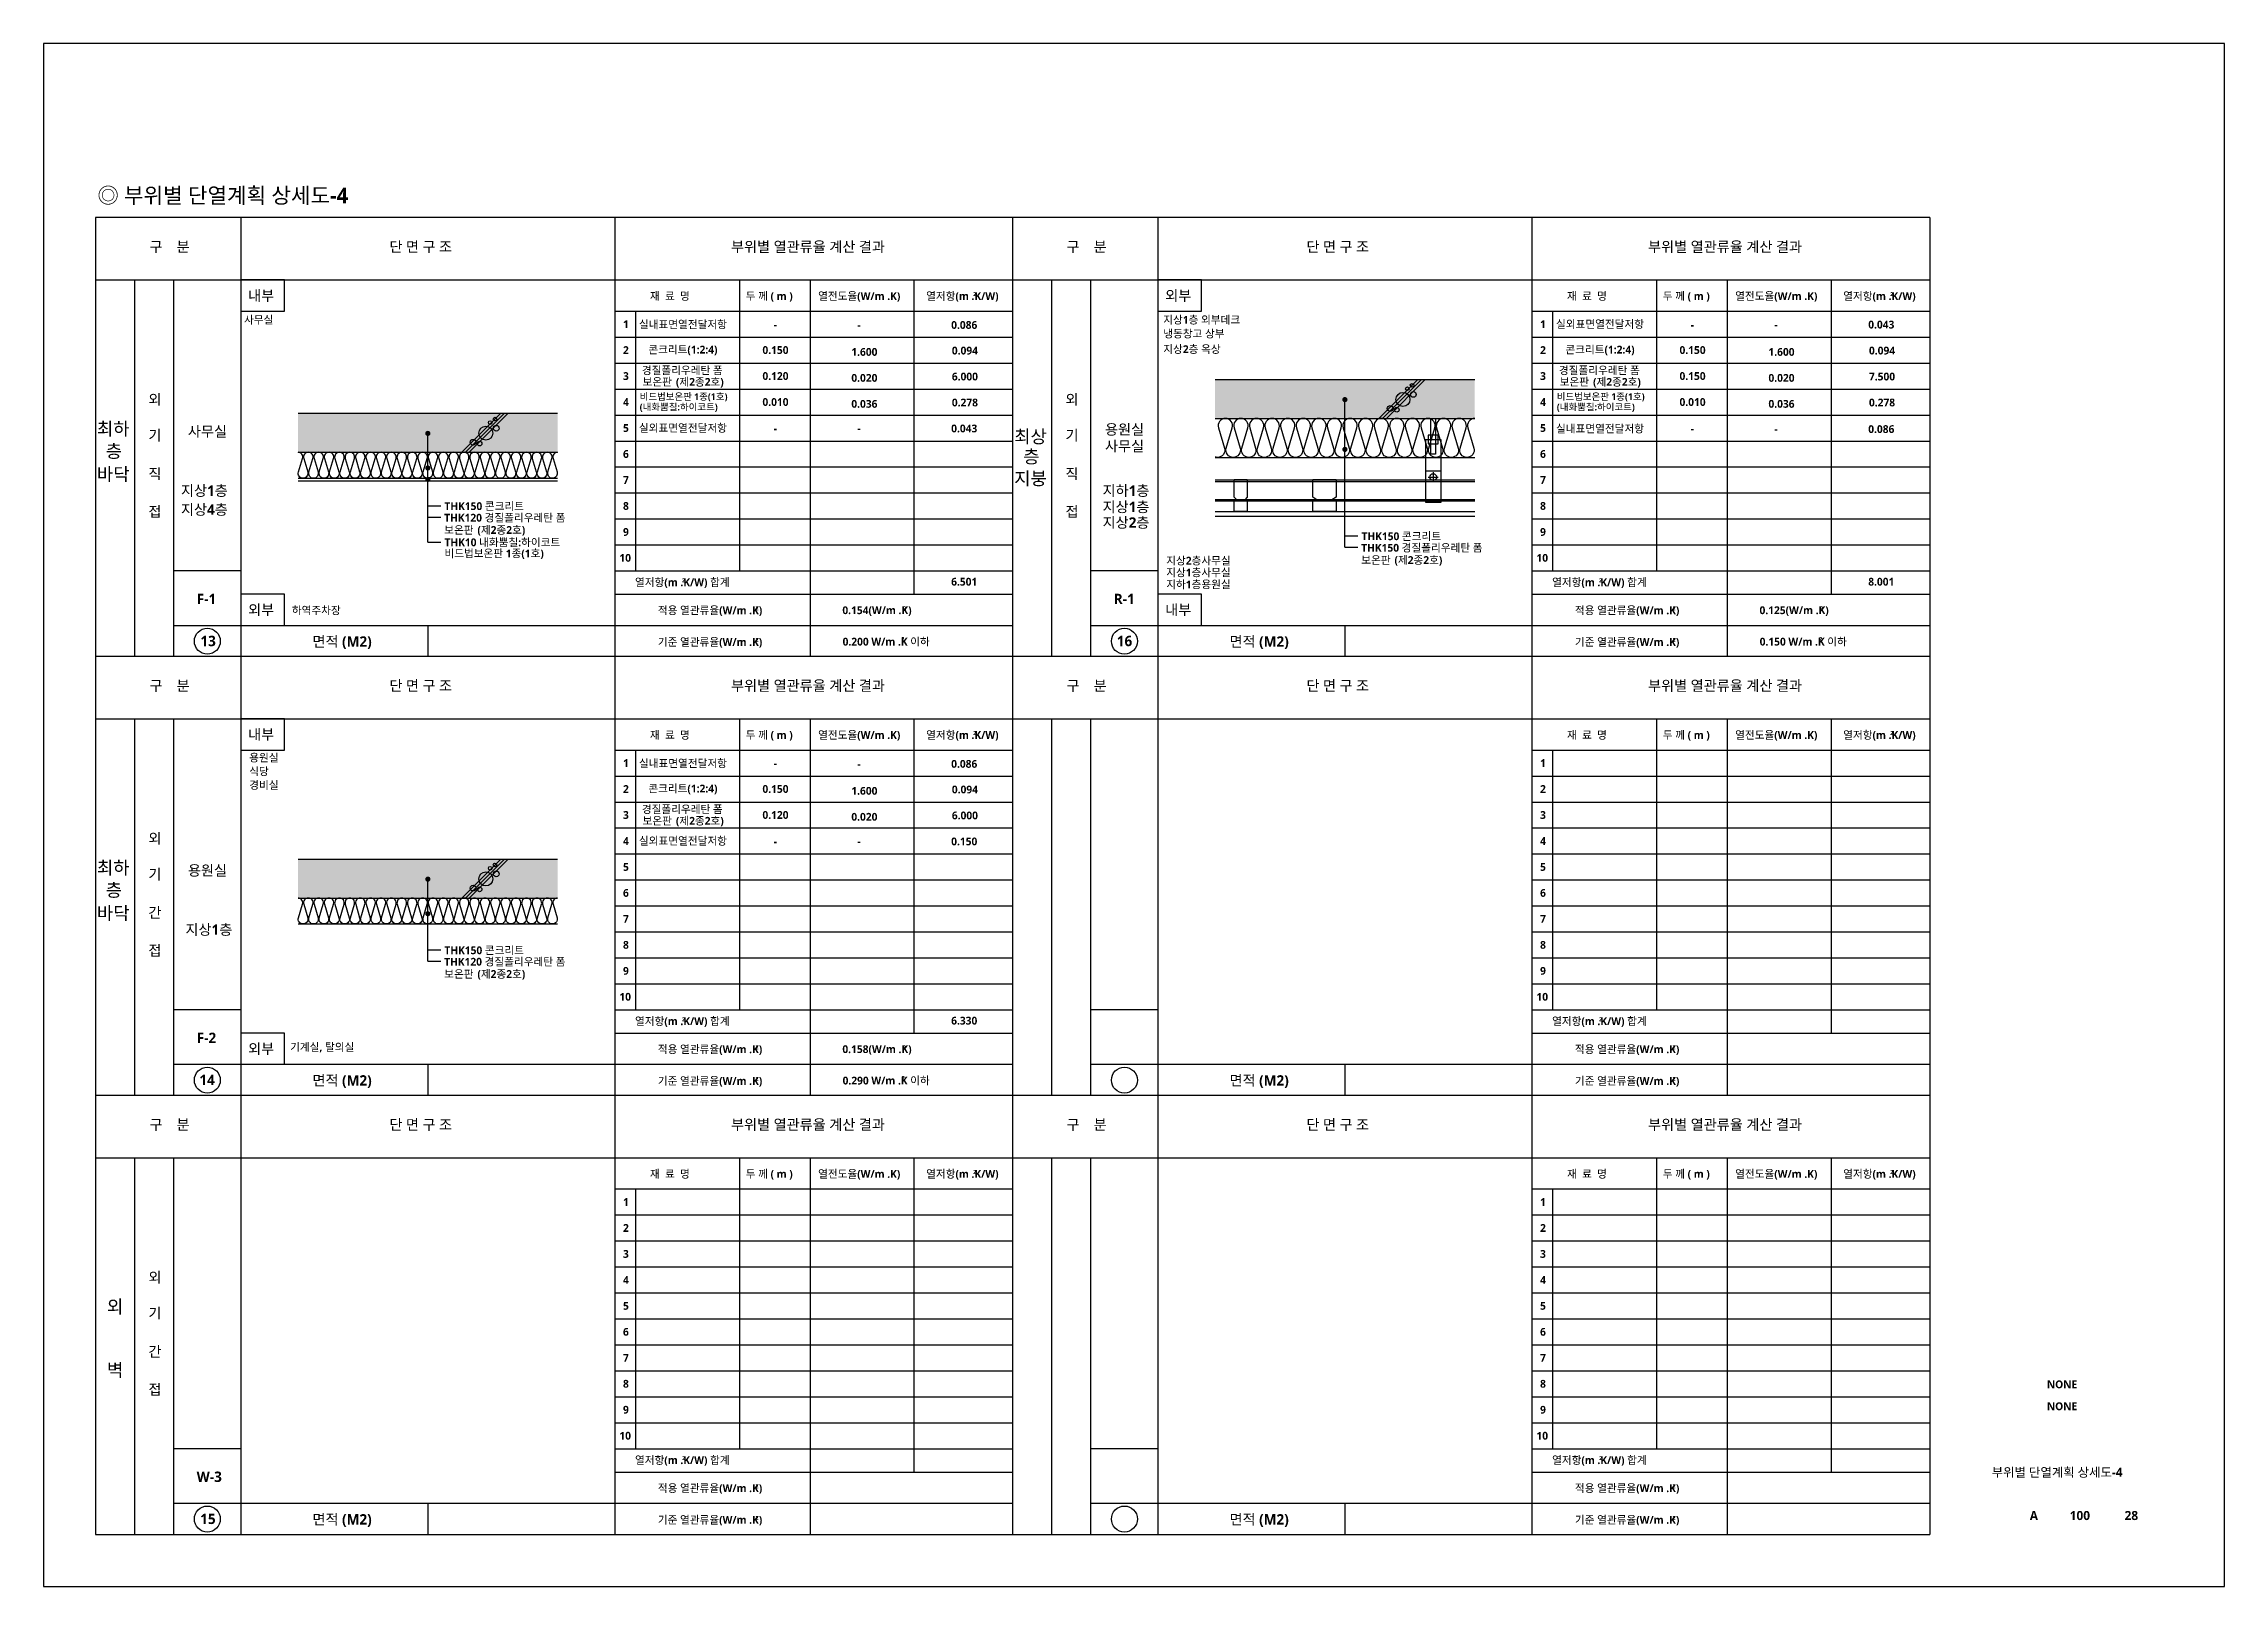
# Model space of a CAD drawing. Header units: millimetres. Extents: x 0 to 190005487, y 0 to 455456909.
# Drawn here: x 12600 to 16800, y 0 to 2970 of the extents above; entities that cross this region are included whole.
import ezdxf
from ezdxf.enums import TextEntityAlignment as Align

# ---------------------------------------------------------------- set-up
doc = ezdxf.new("R2010")
doc.units = ezdxf.units.MM
doc.header["$LTSCALE"] = 800
doc.header["$MEASUREMENT"] = 0
doc.layers.get('0').update_dxf_attribs({"linetype": 'CONTINUOUS'})
doc.layers.get('Defpoints').update_dxf_attribs({"color": 153, "linetype": 'CONTINUOUS'})
for name, color, linetype in [('245', 253, 'CONTINUOUS'), ('3', 3, 'CONTINUOUS'), ('A-ANNO-TITL', 7, 'CONTINUOUS'), ('COL', 2, 'CONTINUOUS'), ('COR', 4, 'CONTINUOUS'), ('ETC', 6, 'CONTINUOUS'), ('HAT', 5, 'CONTINUOUS'), ('INSUL', 8, 'CONTINUOUS'), ('LAN', 8, 'CONTINUOUS'), ('text', 3, 'CONTINUOUS')]:
    doc.layers.add(name, color=color, linetype=linetype)
doc.styles.add('SH_대대리576', font='')
doc.styles.get('SH_대대리576').set_extended_font_data('NanumGothic', bold=True)

msp = doc.modelspace()

# ---------------------------------------------------------------- texts
at = {"style": 'SH_대대리576'}
for s, height, p in [('실내표면열전달저항', 15, (13746.6, 2421.9)), ('0.086', 15, (14347.9, 2420.9)), ('실외표면열전달저항', 15, (15512.8, 2422.6)), ('0.043', 15, (16114.1, 2421.6)), ('-', 15, (14006, 2421.6)), ('-', 15, (14167, 2420.9)), ('-', 15, (15772.3, 2421.6)), ('-', 15, (15772.3, 2420.9)), ('-', 15, (15933.3, 2421.6)), ('콘크리트(1:2:4)', 15, (13764.6, 2373.4)), ('0.150', 15, (13984.4, 2372.6)), ('1.600', 15, (14155.6, 2369)), ('0.094', 15, (14349.2, 2371.6)), ('콘크리트(1:2:4)', 15, (15530.9, 2373.4)), ('0.150', 15, (15750.6, 2372.6)), ('1.600', 15, (15921.9, 2369)), ('0.094', 15, (16115.5, 2371.6)), ('경질폴리우레탄 폼', 15, (13752.2, 2333.5)), ('보온판', 15, (13753.6, 2311.3)), ('(제2종2호)', 15, (13817.8, 2311.3)), ('0.120', 15, (13984.4, 2322.6)), ('0.020', 15, (14155.6, 2319)), ('6.000', 15, (14349.2, 2321.6)), ('경질폴리우레탄 폼', 15, (15518.4, 2333.5)), ('보온판', 15, (15519.8, 2311.3)), ('(제2종2호)', 15, (15584.1, 2311.3)), ('0.150', 15, (15750.6, 2322.6)), ('0.020', 15, (15921.9, 2319)), ('7.500', 15, (16115.5, 2321.6)), ('외', 20, (12801.8, 2275)), ('(내화뿜칠:하이코트)', 13, (13748, 2263.9)), ('비드법보온판 1종(1호)', 13, (13748, 2284)), ('0.010', 15, (13984.4, 2272.6)), ('0.036', 15, (14155.6, 2269)), ('0.278', 15, (14349.2, 2271.6)), ('외', 20, (14568, 2275)), ('(내화뿜칠:하이코트)', 13, (15514.3, 2263.9)), ('비드법보온판 1종(1호)', 13, (15514.3, 2284)), ('0.010', 15, (15750.6, 2272.6)), ('0.036', 15, (15921.9, 2269)), ('0.278', 15, (16115.5, 2271.6)), ('최하', 25, (12702.7, 2216)), ('기', 20, (12801.8, 2206)), ('사무실', 20, (12877.9, 2213.3)), ('실외표면열전달저항', 15, (13746.6, 2222.6)), ('-', 15, (14006, 2221.6)), ('-', 15, (14006, 2220.9)), ('-', 15, (14167, 2221.6)), ('0.043', 15, (14347.9, 2221.6)), ('최상', 25, (14469.3, 2201.1)), ('기', 20, (14568, 2206)), ('용원실', 20, (14644.1, 2217.3)), ('실내표면열전달저항', 15, (15512.8, 2221.3)), ('-', 15, (15772.3, 2221.1)), ('-', 15, (15933.3, 2220.4)), ('0.086', 15, (16114.1, 2220.4)), ('층', 25, (12719.7, 2173)), ('층', 25, (14486.7, 2162.4)), ('사무실', 20, (14644.1, 2185.2)), ('바닥', 25, (12702.7, 2128.6)), ('직', 20, (12801.8, 2132)), ('지붕', 25, (14469.3, 2120.4)), ('직', 20, (14568, 2132)), ('접', 20, (12801.8, 2059)), ('THK120 경질폴리우레탄 폼', 15, (13371.5, 2049.8)), ('THK150 콘크리트', 15, (13372, 2072.1)), ('접', 20, (14568, 2059)), ('보온판', 15, (13371.5, 2026.2)), ('THK10 내화뿜칠:하이코트', 15, (13372.1, 2002.4)), ('(제2종2호)', 15, (13435.5, 2026.2)), ('THK150 콘크리트', 15, (15138.2, 2014.1)), ('비드법보온판 1종(1호)', 15, (13372.1, 1981.1)), ('THK150 경질폴리우레탄 폼', 15, (15137.7, 1991.9)), ('보온판', 15, (15137.7, 1968.3)), ('(제2종2호)', 15, (15201.7, 1968.3)), ('6.501', 15, (14347.9, 1926.6)), ('8.001', 15, (16114.1, 1926.6)), ('0.154(W/m .K)', 15, (14138.4, 1871.7)), ('2', 7.5, (14255.4, 1879.2)), ('0.125(W/m .K)', 15, (15904.7, 1871.7)), ('2', 7.5, (16021.1, 1879.2)), ('실내표면열전달저항', 15, (13746.6, 1576.9)), ('-', 15, (14006, 1576.6)), ('-', 15, (14167, 1575.9)), ('0.086', 15, (14347.9, 1575.9)), ('콘크리트(1:2:4)', 15, (13764.6, 1528.4)), ('0.150', 15, (13984.4, 1527.6)), ('1.600', 15, (14155.6, 1524)), ('0.094', 15, (14349.2, 1526.6)), ('경질폴리우레탄 폼', 15, (13752.2, 1488.5)), ('보온판', 15, (13753.6, 1466.3)), ('(제2종2호)', 15, (13817.8, 1466.3)), ('0.120', 15, (13984.4, 1477.6)), ('0.020', 15, (14155.6, 1474)), ('6.000', 15, (14349.2, 1476.6)), ('외', 20, (12801.8, 1430)), ('실외표면열전달저항', 15, (13746.6, 1427.6)), ('-', 15, (14006, 1426.6)), ('-', 15, (14006, 1425.9)), ('-', 15, (14167, 1426.6)), ('0.150', 15, (14347.9, 1426.6)), ('최하', 25, (12702.7, 1371)), ('용원실', 20, (12877.9, 1368.3)), ('층', 25, (12719.7, 1328)), ('기', 20, (12801.8, 1361)), ('바닥', 25, (12702.7, 1283.6)), ('간', 20, (12801.8, 1287)), ('접', 20, (12801.8, 1214)), ('THK150 콘크리트', 15, (13372, 1217)), ('THK120 경질폴리우레탄 폼', 15, (13371.5, 1195)), ('보온판', 15, (13371.5, 1171.4)), ('(제2종2호)', 15, (13435.5, 1171.4)), ('6.330', 15, (14347.9, 1081.6)), ('0.158(W/m .K)', 15, (14138.4, 1026.7)), ('2', 7.5, (14254.9, 1034.2)), ('외', 20, (12801.8, 585)), ('외', 25, (12722.1, 526)), ('기', 20, (12801.8, 516)), ('간', 20, (12801.8, 442)), ('벽', 25, (12722.1, 404)), ('접', 20, (12801.8, 369))]:
    msp.add_text(s, height=height, dxfattribs=at).set_placement(p)
at = {"layer": 'A-ANNO-TITL', "style": 'SH_대대리576'}
for s, height, p in [('NONE', 15, (16487.3, 388.9)), ('NONE', 15, (16487.3, 346.7)), ('부위별 단열계획 상세도-4', 17.5, (16477.8, 219.9)), ('A', 17.5, (16433.1, 136.4)), ('100', 17.5, (16521.7, 136.4)), ('28', 17.5, (16620.8, 136.4))]:
    msp.add_text(s, height=height, dxfattribs=at).set_placement(p, align=Align.MIDDLE)
at = {"layer": 'COL', "style": 'SH_대대리576'}
for s, p in [('지상1층', (12864.5, 2099.4)), ('지하1층', (14639.5, 2099.4)), ('지상4층', (12864.5, 2063)), ('지상1층', (14639.5, 2068.1)), ('지상2층', (14639.5, 2038.1)), ('F-1', (12894.8, 1891)), ('R-1', (14661, 1891)), ('13', (12901.9, 1810)), ('16', (14666.8, 1810)), ('지상1층', (12873.2, 1254.4)), ('F-2', (12894.8, 1046)), ('14', (12899.9, 965)), ('W-3', (12894.8, 201)), ('15', (12901.5, 120))]:
    msp.add_text(s, height=20, dxfattribs=at).set_placement(p)
at = {"layer": 'ETC', "style": 'SH_대대리576'}
for s, height, p in [('0.200 W/m .K 이하', 15, (14138.8, 1811.2)), ('2', 7.5, (14251.9, 1820.1)), ('0.150 W/m .K 이하', 15, (15905, 1811.2)), ('2', 7.5, (16019.7, 1820.1)), ('0.290 W/m .K 이하', 15, (14138.8, 966.2)), ('2', 7.5, (14252.9, 975.1))]:
    msp.add_text(s, height=height, dxfattribs=at).set_placement(p)
at = {"layer": 'text', "color": 2, "style": 'SH_대대리576'}
for s, height, p in [('◎ 부위별 단열계획 상세도-4', 30, (12703.8, 2662.8)), ('내부', 20, (12993.9, 2475)), ('외부', 20, (14760.1, 2475)), ('사무실', 15, (12986, 2430.8)), ('지상1층 외부데크', 15, (14756.4, 2430.8)), ('냉동창고 상부', 15, (14756.4, 2404.1)), ('지상2층 옥상', 15, (14756.4, 2374.3)), ('지상2층사무실', 15, (14762.1, 1967.1)), ('지상1층사무실', 15, (14762.1, 1944.4)), ('지하1층용원실', 15, (14762.1, 1921.4)), ('외부', 20, (12993.9, 1870)), ('내부', 20, (14760.1, 1870)), ('하역주차장', 15, (13078.1, 1871.5)), ('내부', 20, (12993.9, 1630)), ('용원실', 15, (12996, 1587.8)), ('식당', 15, (12996, 1561.6)), ('경비실', 15, (12996, 1535)), ('외부', 20, (12993.9, 1025)), ('기계실, 탈의실', 15, (13074.7, 1030.7))]:
    msp.add_text(s, height=height, dxfattribs=at).set_placement(p)

# ---------------------------------------------------------------- blocks, each defined once
blk = doc.blocks.new('A$C139060A0')
at = {"layer": 'COR'}
for p, q in [((280, 0), (280, -845)), ((1000, 0), (1000, -845)), ((0, -120), (1766.2, -120)), ((75, -120), (75, -845)), ((150, -120), (150, -845)), ((1240, -120), (1240, -680)), ((1376.2, -120), (1376.2, -845)), ((1576.2, -120), (1576.2, -725)), ((1000, -180), (1766.2, -180)), ((1040, -180), (1040, -680)), ((280, -680), (150, -680)), ((1000, -680), (1766.2, -680)), ((1000, -725), (1766.2, -725)), ((150, -785), (1766.2, -785)), ((640, -785), (640, -845))]:
    blk.add_line(p, q, dxfattribs=at)
blk.add_circle((215.3, -815.4), 25, dxfattribs=at)
at = {"layer": 'HAT'}
for p, q in [((1000, -230), (1766.2, -230)), ((1000, -280), (1766.2, -280)), ((1000, -330), (1766.2, -330)), ((1000, -380), (1766.2, -380)), ((1000, -430), (1766.2, -430)), ((1000, -480), (1766.2, -480)), ((1000, -530), (1766.2, -530)), ((1000, -580), (1766.2, -580)), ((1000, -630), (1766.2, -630))]:
    blk.add_line(p, q, dxfattribs=at)
at = {"layer": 'COL', "style": 'SH_대대리576'}
blk.add_text('면적 (M2)', height=20, dxfattribs=at).set_placement((417.8, -826))
at = {"layer": 'text', "color": 2, "style": 'SH_대대리576'}
for s, p in [('구    분', (103.9, -66)), ('단 면 구 조', (565.9, -66)), ('부위별 열관류율 계산 결과 ', (1223.9, -66))]:
    blk.add_text(s, height=20, dxfattribs=at).set_placement(p)
at = {"layer": 'text', "style": 'SH_대대리576'}
for s, height, p in [('재  료  명', 15, (1067.7, -158.5)), ('두 께 ( m )', 15, (1252.3, -158.5)), ('열전도율(W/m .K)', 15, (1391.6, -158.5)), ('열저항(m .K/W)', 15, (1599.7, -158.5)), ('2', 7.5, (1690.2, -151)), ('1', 15, (1015.9, -212.5)), ('2', 15, (1015.9, -262.5)), ('3', 15, (1015.9, -312.5)), ('4', 15, (1015.9, -362.5)), ('5', 15, (1015.9, -412.5)), ('6', 15, (1015.9, -462.5)), ('7', 15, (1015.9, -512.5)), ('8', 15, (1015.9, -562.5)), ('9', 15, (1015.9, -612.5)), ('10', 15, (1008.9, -662.5)), ('열저항(m .K/W) 합계', 15, (1039, -709.5)), ('2', 7.5, (1129.5, -702)), ('적용 열관류율(W/m .K)', 15, (1083, -763.5)), ('2', 7.5, (1271, -756)), ('기준 열관류율(W/m .K)', 15, (1083, -824.5)), ('2', 7.5, (1271, -817))]:
    blk.add_text(s, height=height, dxfattribs=at).set_placement(p)
blk = doc.blocks.new('A$C01F72260')
for p, q in [((146.4, 9), (646.4, 9)), ((146.4, 0), (646.4, 0))]:
    blk.add_line(p, q)
for points in [[(551.5, 27), (581.5, 27), (581.5, 146.5), (551.5, 146.5)], [(183.4, 70.2), (208.4, 70.2), (208.4, 36.4), (203.4, 31.5), (203.4, 29), (208.4, 29), (208.4, 9), (183.4, 9), (183.4, 29), (188.4, 29), (188.4, 31.5), (183.4, 36.4)], [(334.5, 70.2), (379.5, 70.2), (379.5, 36.4), (371.5, 31.5), (371.5, 29), (379.5, 29), (379.5, 9), (334.5, 9), (334.5, 29), (342.5, 29), (342.5, 31.5), (334.5, 36.4)]]:
    blk.add_lwpolyline(points, close=True)
for points in [[(551.5, 87), (581.5, 87)], [(188.4, 31.5), (203.4, 31.5)]]:
    blk.add_lwpolyline(points)
at = {"layer": 'LAN'}
for p, q in [((566.5, 84.5), (566.5, 65.5)), ((646.4, 69), (146.4, 69)), ((646.4, 66), (146.4, 66)), ((557, 75), (576, 75)), ((146.4, 32), (646.4, 32)), ((146.4, 29), (646.4, 29))]:
    blk.add_line(p, q, dxfattribs=at)
blk.add_lwpolyline([(571, 187.9), (571, 119.3), (562, 119.3), (562, 187.9)], dxfattribs=at)
blk.add_lwpolyline([(556.9, 138.8), (576, 138.8), (576, 155.5), (556.9, 155.5)], close=True, dxfattribs=at)
blk.add_circle((566.5, 75), 6.5, dxfattribs=at)

# ---------------------------------------------------------------- hatches: boundary and pattern name
at = {"layer": '245'}
for points in [[(14856.2, 2323.4), (15356.2, 2323.4), (15356.2, 2248.4), (14856.2, 2248.4)], [(13090, 2258.3), (13590, 2258.3), (13590, 2183.3), (13090, 2183.3)], [(13090, 1400.2), (13590, 1400.2), (13590, 1325.2), (13090, 1325.2)]]:
    msp.add_hatch(color=256, dxfattribs=at).paths.add_polyline_path(points)

# ---------------------------------------------------------------- linework, layer by layer
at = {"const_width": 5}
for points in [[(15103.7, 2284.7, 1), (15108.7, 2284.7, 1)], [(13337.5, 2219.6, 1), (13342.5, 2219.6, 1)], [(15103.7, 2188.8, 1), (15108.7, 2188.8, 1)], [(13337.5, 2153.1, 1), (13342.5, 2153.1, 1)], [(13337.5, 2131.1, 1), (13342.5, 2131.1, 1)], [(13337.5, 1361.5, 1), (13342.5, 1361.5, 1)], [(13337.5, 1294.9, 1), (13342.5, 1294.9, 1)]]:
    msp.add_lwpolyline(points, format="xyb", close=True, dxfattribs=at)
for points in [[(15106.2, 2000.5), (15106.2, 2287.2)], [(13340, 2010.4), (13340, 2222.1)], [(13340, 2080.4), (13365, 2080.4)], [(13340, 2058.4), (13365, 2058.4)], [(15106.2, 2022.5), (15131.2, 2022.5)], [(13340, 2010.4), (13365, 2010.4)], [(15106.2, 2000.5), (15131.2, 2000.5)], [(13340, 1203.3), (13340, 1364)], [(13340, 1225.3), (13365, 1225.3)], [(13340, 1203.3), (13365, 1203.3)]]:
    msp.add_lwpolyline(points)
at = {"layer": '3'}
for p, q in [((16232.5, 2635), (12700, 2635)), ((12700, 2635), (12700, 100)), ((14466.2, 2635), (14466.2, 100)), ((16232.5, 2635), (16232.5, 100)), ((16232.5, 1790), (12700, 1790)), ((16232.5, 945), (12700, 945)), ((12700, 100), (16232.5, 100))]:
    msp.add_line(p, q, dxfattribs=at)
at = {"layer": 'COL'}
for p, q in [((14856.2, 2323.4), (15356.2, 2323.4)), ((13090, 2258.3), (13590, 2258.3)), ((14856.2, 2248.4), (15356.2, 2248.4)), ((13090, 2183.3), (13590, 2183.3)), ((13090, 1400.2), (13590, 1400.2)), ((13090, 1325.2), (13590, 1325.2))]:
    msp.add_line(p, q, dxfattribs=at)
at = {"layer": 'COR'}
for points in [[(12980, 2515), (12980, 2455), (13064, 2455), (13064, 2515)], [(14746.2, 2515), (14746.2, 2455), (14830.2, 2455), (14830.2, 2515)], [(12980, 1910), (12980, 1850), (13064, 1850), (13064, 1910)], [(14746.2, 1910), (14746.2, 1850), (14830.2, 1850), (14830.2, 1910)], [(12980, 1670), (12980, 1610), (13064, 1610), (13064, 1670)], [(12980, 1065), (12980, 1005), (13064, 1005), (13064, 1065)]]:
    msp.add_lwpolyline(points, close=True, dxfattribs=at)
at = {"layer": 'Defpoints'}
msp.add_lwpolyline([(16800, 2970), (12600, 2970), (12600, 0), (16800, 0)], close=True, dxfattribs=at)
at = {"layer": 'HAT'}
for p, q in [((15246.8, 2323.4), (15171.8, 2248.4)), ((15253.9, 2323.4), (15178.9, 2248.4)), ((15261, 2323.4), (15186, 2248.4)), ((13480.6, 2258.3), (13405.6, 2183.3)), ((13487.7, 2258.3), (13412.7, 2183.3)), ((13494.7, 2258.3), (13419.7, 2183.3)), ((13480.6, 1400.2), (13405.6, 1325.2)), ((13487.7, 1400.2), (13412.7, 1325.2)), ((13494.7, 1400.2), (13419.7, 1325.2))]:
    msp.add_line(p, q, dxfattribs=at)
for centre, radius in [((15235.5, 2312.2), 3.51), ((15193.4, 2267.6), 5.52), ((15205.9, 2265.1), 4.51), ((15218, 2285.1), 13.5), ((15226.5, 2305.7), 3.51), ((15238, 2294.6), 5.52), ((13451.7, 2220.1), 13.5), ((13460.2, 2240.6), 3.51), ((13469.3, 2247.2), 3.51), ((13471.8, 2229.6), 5.52), ((13427.1, 2202.5), 5.52), ((13439.7, 2200), 4.51), ((13460.2, 1382.5), 3.51), ((13469.3, 1389), 3.51), ((13427.1, 1344.4), 5.52), ((13439.7, 1341.9), 4.51), ((13451.7, 1361.9), 13.5), ((13471.8, 1371.5), 5.52)]:
    msp.add_circle(centre, radius, dxfattribs=at)
at = {"layer": 'INSUL'}
for p, q in [((14856.2, 2173.4), (15356.2, 2173.4)), ((13090, 2133.3), (13590, 2133.3)), ((13090, 2128.3), (13590, 2128.3)), ((13090, 1275.2), (13590, 1275.2))]:
    msp.add_line(p, q, dxfattribs=at)
for points in [[(15356.2, 2248.4, 0.509267), (15356.2, 2248.4, 0.509267), (15343, 2230.2), (15354.5, 2191.5, -0.509267), (15341.2, 2173.4, -0.509267), (15328, 2191.5), (15339.5, 2230.2, 0.509267), (15326.2, 2248.4, 0.509267), (15313, 2230.2), (15324.5, 2191.5, -0.509267), (15311.2, 2173.4, -0.509267), (15298, 2191.5), (15309.5, 2230.2, 0.509267), (15296.2, 2248.4, 0.509267), (15282.9, 2230.2), (15294.4, 2191.5, -0.509267), (15281.2, 2173.4, -0.509267), (15267.9, 2191.5), (15279.4, 2230.2, 0.509267), (15266.2, 2248.4, 0.509267), (15252.9, 2230.2), (15264.4, 2191.5, -0.509267), (15251.2, 2173.4, -0.509267), (15237.9, 2191.5), (15249.4, 2230.2, 0.509267), (15236.2, 2248.4, 0.509267), (15222.9, 2230.2), (15234.4, 2191.5, -0.509267), (15221.2, 2173.4, -0.509267), (15207.9, 2191.5), (15219.4, 2230.2, 0.509267), (15206.2, 2248.4, 0.509267), (15192.9, 2230.2), (15204.4, 2191.5, -0.509267), (15191.1, 2173.4, -0.509267), (15177.9, 2191.5), (15189.4, 2230.2, 0.509267), (15176.1, 2248.4, 0.509267), (15162.9, 2230.2), (15174.4, 2191.5, -0.509267), (15161.1, 2173.4, -0.509267), (15147.9, 2191.5), (15159.4, 2230.2, 0.509267), (15146.1, 2248.4, 0.509267), (15132.9, 2230.2), (15144.4, 2191.5, -0.509267), (15131.1, 2173.4, -0.509267), (15117.9, 2191.5), (15129.4, 2230.2, 0.509267), (15116.1, 2248.4, 0.509267), (15102.9, 2230.2), (15114.3, 2191.5, -0.509267), (15101.1, 2173.4, -0.509267), (15087.9, 2191.5), (15099.3, 2230.2, 0.509267), (15086.1, 2248.4, 0.509267), (15072.8, 2230.2), (15084.3, 2191.5, -0.509267), (15071.1, 2173.4, -0.509267), (15057.8, 2191.5), (15069.3, 2230.2, 0.509267), (15056.1, 2248.4, 0.509267), (15042.8, 2230.2), (15054.3, 2191.5, -0.509267), (15041.1, 2173.4, -0.509267), (15027.8, 2191.5), (15039.3, 2230.2, 0.509267), (15026.1, 2248.4, 0.509267), (15012.8, 2230.2), (15024.3, 2191.5, -0.509267), (15011.1, 2173.4, -0.509267), (14997.8, 2191.5), (15009.3, 2230.2, 0.509267), (14996.1, 2248.4, 0.509267), (14982.8, 2230.2), (14994.3, 2191.5, -0.509267), (14981, 2173.4, -0.509267), (14967.8, 2191.5), (14979.3, 2230.2, 0.509267), (14966, 2248.4, 0.509267), (14952.8, 2230.2), (14964.3, 2191.5, -0.509267), (14951, 2173.4, -0.509267), (14937.8, 2191.5), (14949.3, 2230.2, 0.509267), (14936, 2248.4, 0.509267), (14922.8, 2230.2), (14934.3, 2191.5, -0.509267), (14921, 2173.4, -0.509267), (14907.8, 2191.5), (14919.3, 2230.2, 0.509267), (14906, 2248.4, 0.509267), (14892.8, 2230.2), (14904.2, 2191.5, -0.509267), (14891, 2173.4, -0.509267), (14877.8, 2191.5), (14889.2, 2230.2, 0.509267), (14876, 2248.4, 0.509267), (14862.7, 2230.2), (14874.2, 2191.5, -0.509267), (14861, 2173.4, -0.087262), (14856.2, 2174.2)], [(13590, 2183.3, 0.509267), (13590, 2183.3, 0.509267), (13581.2, 2171.2), (13588.8, 2145.4, -0.509267), (13580, 2133.3, -0.509267), (13571.2, 2145.4), (13578.8, 2171.2, 0.509267), (13570, 2183.3, 0.509267), (13561.1, 2171.2), (13568.8, 2145.4, -0.509267), (13560, 2133.3, -0.509267), (13551.1, 2145.4), (13558.8, 2171.2, 0.509267), (13550, 2183.3, 0.509267), (13541.1, 2171.2), (13548.8, 2145.4, -0.509267), (13540, 2133.3, -0.509267), (13531.1, 2145.4), (13538.8, 2171.2, 0.509267), (13530, 2183.3, 0.509267), (13521.1, 2171.2), (13528.8, 2145.4, -0.509267), (13520, 2133.3, -0.509267), (13511.1, 2145.4), (13518.8, 2171.2, 0.509267), (13510, 2183.3, 0.509267), (13501.1, 2171.2), (13508.8, 2145.4, -0.509267), (13499.9, 2133.3, -0.509267), (13491.1, 2145.4), (13498.8, 2171.2, 0.509267), (13489.9, 2183.3, 0.509267), (13481.1, 2171.2), (13488.8, 2145.4, -0.509267), (13479.9, 2133.3, -0.509267), (13471.1, 2145.4), (13478.8, 2171.2, 0.509267), (13469.9, 2183.3, 0.509267), (13461.1, 2171.2), (13468.8, 2145.4, -0.509267), (13459.9, 2133.3, -0.509267), (13451.1, 2145.4), (13458.8, 2171.2, 0.509267), (13449.9, 2183.3, 0.509267), (13441.1, 2171.2), (13448.7, 2145.4, -0.509267), (13439.9, 2133.3, -0.509267), (13431.1, 2145.4), (13438.7, 2171.2, 0.509267), (13429.9, 2183.3, 0.509267), (13421.1, 2171.2), (13428.7, 2145.4, -0.509267), (13419.9, 2133.3, -0.509267), (13411.1, 2145.4), (13418.7, 2171.2, 0.509267), (13409.9, 2183.3, 0.509267), (13401.1, 2171.2), (13408.7, 2145.4, -0.509267), (13399.9, 2133.3, -0.509267), (13391.1, 2145.4), (13398.7, 2171.2, 0.509267), (13389.9, 2183.3, 0.509267), (13381.1, 2171.2), (13388.7, 2145.4, -0.509267), (13379.9, 2133.3, -0.509267), (13371.1, 2145.4), (13378.7, 2171.2, 0.509267), (13369.9, 2183.3, 0.509267), (13361, 2171.2), (13368.7, 2145.4, -0.509267), (13359.9, 2133.3, -0.509267), (13351, 2145.4), (13358.7, 2171.2, 0.509267), (13349.9, 2183.3, 0.509267), (13341, 2171.2), (13348.7, 2145.4, -0.509267), (13339.9, 2133.3, -0.509267), (13331, 2145.4), (13338.7, 2171.2, 0.509267), (13329.9, 2183.3, 0.509267), (13321, 2171.2), (13328.7, 2145.4, -0.509267), (13319.9, 2133.3, -0.509267), (13311, 2145.4), (13318.7, 2171.2, 0.509267), (13309.9, 2183.3, 0.509267), (13301, 2171.2), (13308.7, 2145.4, -0.509267), (13299.8, 2133.3, -0.509267), (13291, 2145.4), (13298.7, 2171.2, 0.509267), (13289.8, 2183.3, 0.509267), (13281, 2171.2), (13288.7, 2145.4, -0.509267), (13279.8, 2133.3, -0.509267), (13271, 2145.4), (13278.7, 2171.2, 0.509267), (13269.8, 2183.3, 0.509267), (13261, 2171.2), (13268.7, 2145.4, -0.509267), (13259.8, 2133.3, -0.509267), (13251, 2145.4), (13258.7, 2171.2, 0.509267), (13249.8, 2183.3, 0.509267), (13241, 2171.2), (13248.6, 2145.4, -0.509267), (13239.8, 2133.3, -0.509267), (13231, 2145.4), (13238.6, 2171.2, 0.509267), (13229.8, 2183.3, 0.509267), (13221, 2171.2), (13228.6, 2145.4, -0.509267), (13219.8, 2133.3, -0.509267), (13211, 2145.4), (13218.6, 2171.2, 0.509267), (13209.8, 2183.3, 0.509267), (13201, 2171.2), (13208.6, 2145.4, -0.509267), (13199.8, 2133.3, -0.509267), (13191, 2145.4), (13198.6, 2171.2, 0.509267), (13189.8, 2183.3, 0.509267), (13181, 2171.2), (13188.6, 2145.4, -0.509267), (13179.8, 2133.3, -0.509267), (13171, 2145.4), (13178.6, 2171.2, 0.509267), (13169.8, 2183.3, 0.509267), (13160.9, 2171.2), (13168.6, 2145.4, -0.509267), (13159.8, 2133.3, -0.509267), (13150.9, 2145.4), (13158.6, 2171.2, 0.509267), (13149.8, 2183.3, 0.509267), (13140.9, 2171.2), (13148.6, 2145.4, -0.509267), (13139.8, 2133.3, -0.509267), (13130.9, 2145.4), (13138.6, 2171.2, 0.509267), (13129.8, 2183.3, 0.509267), (13120.9, 2171.2), (13128.6, 2145.4, -0.509267), (13119.8, 2133.3, -0.509267), (13110.9, 2145.4), (13118.6, 2171.2, 0.509267), (13109.8, 2183.3, 0.509267), (13100.9, 2171.2), (13108.6, 2145.4, -0.509267), (13099.7, 2133.3, -0.509267), (13090.9, 2145.4), (13098.6, 2171.2, 0.500805), (13090, 2183.3)], [(13590, 1325.2, 0.509267), (13590, 1325.2, 0.509267), (13581.2, 1313.1), (13588.8, 1287.3, -0.509267), (13580, 1275.2, -0.509267), (13571.2, 1287.3), (13578.8, 1313.1, 0.509267), (13570, 1325.2, 0.509267), (13561.1, 1313.1), (13568.8, 1287.3, -0.509267), (13560, 1275.2, -0.509267), (13551.1, 1287.3), (13558.8, 1313.1, 0.509267), (13550, 1325.2, 0.509267), (13541.1, 1313.1), (13548.8, 1287.3, -0.509267), (13540, 1275.2, -0.509267), (13531.1, 1287.3), (13538.8, 1313.1, 0.509267), (13530, 1325.2, 0.509267), (13521.1, 1313.1), (13528.8, 1287.3, -0.509267), (13520, 1275.2, -0.509267), (13511.1, 1287.3), (13518.8, 1313.1, 0.509267), (13510, 1325.2, 0.509267), (13501.1, 1313.1), (13508.8, 1287.3, -0.509267), (13499.9, 1275.2, -0.509267), (13491.1, 1287.3), (13498.8, 1313.1, 0.509267), (13489.9, 1325.2, 0.509267), (13481.1, 1313.1), (13488.8, 1287.3, -0.509267), (13479.9, 1275.2, -0.509267), (13471.1, 1287.3), (13478.8, 1313.1, 0.509267), (13469.9, 1325.2, 0.509267), (13461.1, 1313.1), (13468.8, 1287.3, -0.509267), (13459.9, 1275.2, -0.509267), (13451.1, 1287.3), (13458.8, 1313.1, 0.509267), (13449.9, 1325.2, 0.509267), (13441.1, 1313.1), (13448.7, 1287.3, -0.509267), (13439.9, 1275.2, -0.509267), (13431.1, 1287.3), (13438.7, 1313.1, 0.509267), (13429.9, 1325.2, 0.509267), (13421.1, 1313.1), (13428.7, 1287.3, -0.509267), (13419.9, 1275.2, -0.509267), (13411.1, 1287.3), (13418.7, 1313.1, 0.509267), (13409.9, 1325.2, 0.509267), (13401.1, 1313.1), (13408.7, 1287.3, -0.509267), (13399.9, 1275.2, -0.509267), (13391.1, 1287.3), (13398.7, 1313.1, 0.509267), (13389.9, 1325.2, 0.509267), (13381.1, 1313.1), (13388.7, 1287.3, -0.509267), (13379.9, 1275.2, -0.509267), (13371.1, 1287.3), (13378.7, 1313.1, 0.509267), (13369.9, 1325.2, 0.509267), (13361, 1313.1), (13368.7, 1287.3, -0.509267), (13359.9, 1275.2, -0.509267), (13351, 1287.3), (13358.7, 1313.1, 0.509267), (13349.9, 1325.2, 0.509267), (13341, 1313.1), (13348.7, 1287.3, -0.509267), (13339.9, 1275.2, -0.509267), (13331, 1287.3), (13338.7, 1313.1, 0.509267), (13329.9, 1325.2, 0.509267), (13321, 1313.1), (13328.7, 1287.3, -0.509267), (13319.9, 1275.2, -0.509267), (13311, 1287.3), (13318.7, 1313.1, 0.509267), (13309.9, 1325.2, 0.509267), (13301, 1313.1), (13308.7, 1287.3, -0.509267), (13299.8, 1275.2, -0.509267), (13291, 1287.3), (13298.7, 1313.1, 0.509267), (13289.8, 1325.2, 0.509267), (13281, 1313.1), (13288.7, 1287.3, -0.509267), (13279.8, 1275.2, -0.509267), (13271, 1287.3), (13278.7, 1313.1, 0.509267), (13269.8, 1325.2, 0.509267), (13261, 1313.1), (13268.7, 1287.3, -0.509267), (13259.8, 1275.2, -0.509267), (13251, 1287.3), (13258.7, 1313.1, 0.509267), (13249.8, 1325.2, 0.509267), (13241, 1313.1), (13248.6, 1287.3, -0.509267), (13239.8, 1275.2, -0.509267), (13231, 1287.3), (13238.6, 1313.1, 0.509267), (13229.8, 1325.2, 0.509267), (13221, 1313.1), (13228.6, 1287.3, -0.509267), (13219.8, 1275.2, -0.509267), (13211, 1287.3), (13218.6, 1313.1, 0.509267), (13209.8, 1325.2, 0.509267), (13201, 1313.1), (13208.6, 1287.3, -0.509267), (13199.8, 1275.2, -0.509267), (13191, 1287.3), (13198.6, 1313.1, 0.509267), (13189.8, 1325.2, 0.509267), (13181, 1313.1), (13188.6, 1287.3, -0.509267), (13179.8, 1275.2, -0.509267), (13171, 1287.3), (13178.6, 1313.1, 0.509267), (13169.8, 1325.2, 0.509267), (13160.9, 1313.1), (13168.6, 1287.3, -0.509267), (13159.8, 1275.2, -0.509267), (13150.9, 1287.3), (13158.6, 1313.1, 0.509267), (13149.8, 1325.2, 0.509267), (13140.9, 1313.1), (13148.6, 1287.3, -0.509267), (13139.8, 1275.2, -0.509267), (13130.9, 1287.3), (13138.6, 1313.1, 0.509267), (13129.8, 1325.2, 0.509267), (13120.9, 1313.1), (13128.6, 1287.3, -0.509267), (13119.8, 1275.2, -0.509267), (13110.9, 1287.3), (13118.6, 1313.1, 0.509267), (13109.8, 1325.2, 0.509267), (13100.9, 1313.1), (13108.6, 1287.3, -0.509267), (13099.7, 1275.2, -0.509267), (13090.9, 1287.3), (13098.6, 1313.1, 0.500805), (13090, 1325.2)]]:
    msp.add_lwpolyline(points, format="xyb", dxfattribs=at)

# ---------------------------------------------------------------- block references
msp.add_blockref('A$C01F72260', (14709.8, 2060.5))
at = {"layer": 'COR'}
for p in [(12700, 2635), (14466.2, 2635), (12700, 1790), (14466.2, 1790), (12700, 945), (14466.2, 945)]:
    msp.add_blockref('A$C139060A0', p, dxfattribs=at)

msp.set_redraw_order([(e.dxf.handle, doc.entitydb.next_handle()) for e in msp.query("TEXT MTEXT ATTDEF DIMENSION ARC_DIMENSION")])  # texts and dimensions are drawn at this point

doc.saveas('drawing.dxf')
